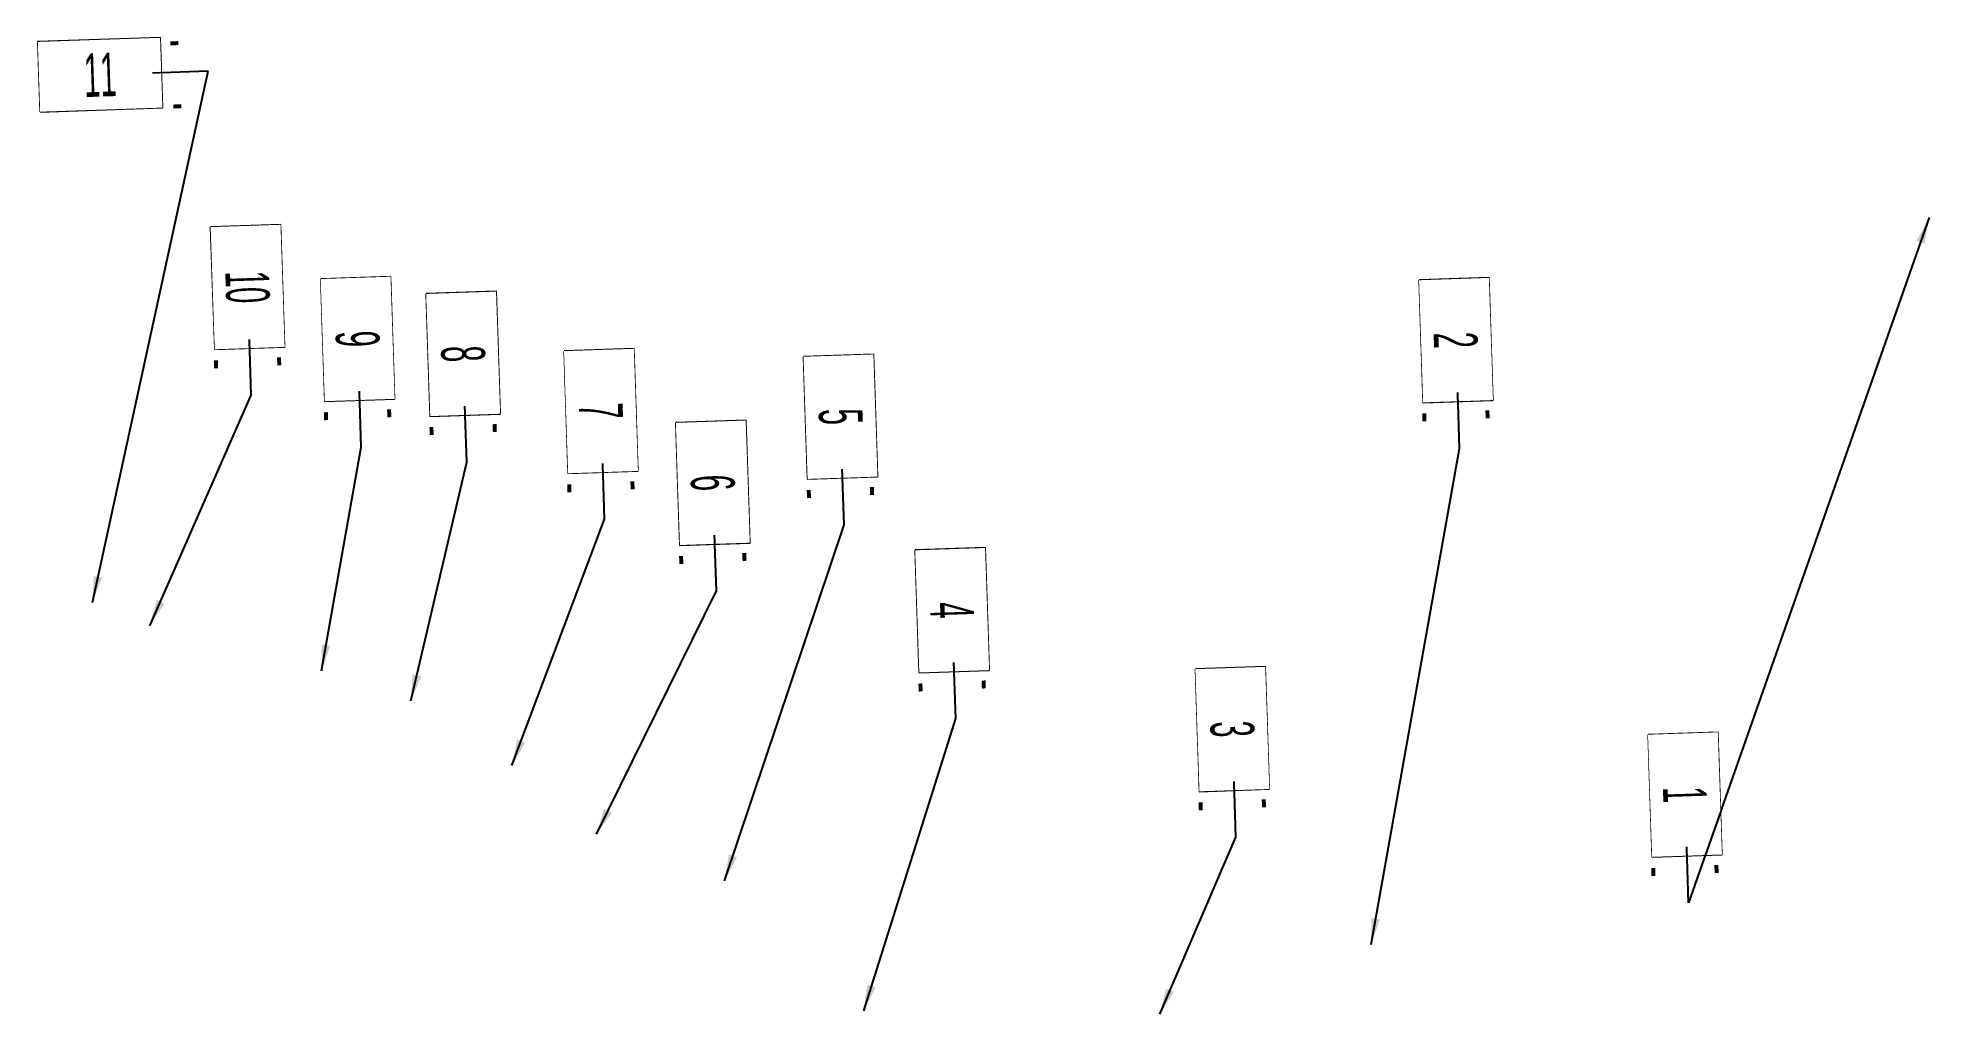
# Model space of a CAD drawing. Header units: metres. Extents: x 8395712 to 9795150, y 4166577 to 5794892.
# Drawn here: x 8418352.38 to 8418357.79, y 5772468.11 to 5772470.9 of the extents above; entities that cross this region are included whole.
import ezdxf
from ezdxf.enums import TextEntityAlignment as Align

# ---------------------------------------------------------------- set-up
doc = ezdxf.new("R2010")
doc.units = ezdxf.units.M
doc.set_wipeout_variables(frame=1)
doc.header["$PDMODE"] = 35
doc.header["$PDSIZE"] = 0.002
for name, color, linetype in [('00RysOpi-T', 2, 'Continuous'), ('AII_M_opisy do legendy', 2, 'Continuous'), ('AII_M_opisy kierunki', 1, 'Continuous')]:
    doc.layers.add(name, color=color, linetype=linetype)
doc.layers.add('AII_M_opisy spadki', color=9, linetype='Continuous', lineweight=18)
doc.layers.add('AII_M_opisy wymiary', color=1, linetype='Continuous', lineweight=25)
doc.styles.add('CDMSTYLE', font='CDMSIMPL.shx', dxfattribs={"width": 0.7, "bigfont": 'CDMBIGPL.shx'})
doc.dimstyles.new('CDM-ME200MM', dxfattribs={"dimscale": 0.2, "dimtxt": 2.5, "dimasz": 1.5, "dimexe": 1.5, "dimexo": 1, "dimgap": 0.5, "dimtad": 1, "dimdec": 0, "dimlfac": 1000, "dimrnd": 1, "dimzin": 9, "dimtxsty": 'CDMSTYLE', "dimblk": 'OBLIQUE', "dimcen": 2.5, "dimdle": 1.5, "dimclrd": 9, "dimclre": 9, "dimadec": 1, "dimazin": 2, "dimtfac": 1, "dimtdec": 0, "dimtix": 1, "dimtmove": 2, "dimatfit": 3, "dimldrblk": 'DOT', "dimfxl": 1, "dimtvp": 1, "dimtolj": 1, "dimtzin": 0, "dimlwd": 25, "dimlwe": 25, "dimarcsym": 0})
doc.dimstyles.new('CDM-ME50MM$7', dxfattribs={"dimscale": 0.05, "dimtxt": 2.5, "dimasz": 1.5, "dimexe": 1.5, "dimexo": 5, "dimgap": 0.5, "dimtad": 1, "dimdec": 0, "dimlfac": 1000, "dimrnd": 1, "dimzin": 9, "dimtxsty": 'CDMSTYLE', "dimblk": 'OBLIQUE', "dimcen": 2.5, "dimdle": 1.5, "dimclrd": 9, "dimclre": 9, "dimadec": 1, "dimazin": 2, "dimtfac": 1, "dimtdec": 1, "dimtix": 1, "dimtmove": 2, "dimatfit": 3, "dimfxl": 1, "dimtvp": 1, "dimtolj": 1, "dimtzin": 0, "dimlwd": 25, "dimlwe": 25, "dimarcsym": 0})

# ---------------------------------------------------------------- blocks, each defined once
blk = doc.blocks.new('OpiNum01')
at = {"layer": 'AII_M_opisy do legendy', "color": 0, "linetype": 'Continuous'}
blk.add_lwpolyline([(-3.5, -2), (3.5, -2), (3.5, 2), (-3.5, 2)], close=True, dxfattribs=at)
at = {"color": 9, "linetype": 'Continuous', "lineweight": 25, "style": 'CDMSTYLE', "width": 0.7, "flags": 1}
for tag, p in [('NAZWAPOL', (-4.1, -6.8)), ('NAZWAANG', (-4.1, -10.48)), ('SPECYF', (-4.1, -14.15)), ('ID', (-4.1, -17.82)), ('BAZA', (-4.1, -21.5)), ('RYSUNEK', (-4.1, -25.17))]:
    blk.add_attdef(tag, p, '', height=2, dxfattribs=at)
at = {"layer": 'AII_M_opisy do legendy', "linetype": 'Continuous', "lineweight": -2, "style": 'CDMSTYLE', "width": 0.5}
blk.add_attdef('NR', text='', height=2.5, dxfattribs=at).set_placement((0, 0), align=Align.MIDDLE)
at = {"color": 0, "linetype": 'Continuous'}
blk.add_wipeout([(-3.5, -2), (3.5, -2), (3.5, 2), (-3.5, 2)], dxfattribs=at).dxf.layer = 'AII_M_opisy do legendy'
blk = doc.blocks.new('OpiTxt01')
at = {"color": 0, "linetype": 'Continuous', "lineweight": 20, "style": 'CDMSTYLE', "width": 0.7}
blk.add_attdef('TEKST_GORNY', (1, 0.89), '', height=2, dxfattribs=at)
at = {"color": 0, "linetype": 'Continuous', "lineweight": -2, "style": 'CDMSTYLE', "width": 0.7}
blk.add_attdef('TEKST_DOLNY', (1.05, -2.73), '', height=2, dxfattribs=at)
blk = doc.blocks.new('_OBLIQUE')
at = {"color": 0, "linetype": 'ByBlock'}
blk.add_line((-0.5, -0.5), (0.5, 0.5), dxfattribs=at)
blk = doc.blocks.new('Strzałka')
at = {"layer": 'AII_M_opisy kierunki', "color": 0, "linetype": 'ByBlock', "lineweight": -2}
for p, q in [((-0.25, 0.2195), (0, 0)), ((-0.25, 0.2195), (-0.25, 0.1081)), ((-0.25, 0.1081), (-0.5, 0.1081)), ((-0.5, 0.1081), (-0.5, -0.1081)), ((-0.25, -0.2195), (0, 0)), ((-0.25, -0.1081), (-0.5, -0.1081)), ((-0.25, -0.1081), (-0.25, -0.2195))]:
    blk.add_line(p, q, dxfattribs=at)
blk = doc.blocks.new('*D58')
at = {"layer": 'AII_M_opisy wymiary', "color": 9, "lineweight": 25, "transparency": 16777216}
for p, q in [((8422754.035, 5771304.4094), (8422754.0917, 5771304.704)), ((8422753.5922, 5771304.4947), (8422754.3295, 5771304.3527)), ((8422754.035, 5771304.4094), (8422753.789, 5771303.1329)), ((8422753.3462, 5771303.2182), (8422754.0836, 5771303.0761)), ((8422753.789, 5771303.1329), (8422753.7323, 5771302.8383))]:
    blk.add_line(p, q, dxfattribs=at)
at = {"layer": 'Defpoints', "color": 0, "lineweight": 40, "transparency": 16777216}
for p in [(8422752.6102, 5771304.6839), (8422752.3643, 5771303.4073), (8422753.789, 5771303.1329)]:
    blk.add_point(p, dxfattribs=at)
at = {"layer": 'AII_M_opisy wymiary', "color": 9, "lineweight": 25, "transparency": 16777216, "xscale": 0.3, "yscale": 0.3, "zscale": 0.3}
for p, rotation in [((8422754.035, 5771304.4094), 259.0960172645113), ((8422753.789, 5771303.1329), 79.09601726451127)]:
    blk.add_blockref('_OBLIQUE', p, dxfattribs=dict(at, rotation=rotation))
at = {"layer": 'AII_M_opisy wymiary', "color": 0, "lineweight": 25, "transparency": 16777216, "char_height": 0.5, "attachment_point": 5, "rotation": 259.096, "style": 'CDMSTYLE'}
for s, insert in [('\\A1;pobocze', (8422753.4865, 5771303.8531)), ('\\A1;1300', (8422754.2557, 5771303.7049))]:
    blk.add_mtext(s, dxfattribs=dict(at, insert=insert))
blk = doc.blocks.new('_DOT')
at = {"color": 0, "linetype": 'ByBlock'}
blk.add_line((-0.5, 0), (-1, 0), dxfattribs=at)
at = {"color": 0, "linetype": 'ByBlock', "const_width": 0.5}
blk.add_lwpolyline([(-0.25, 0, 1), (0.25, 0, 1)], format="xyb", close=True, dxfattribs=at)
blk = doc.blocks.new('*D59')
at = {"layer": 'AII_M_opisy wymiary', "color": 9, "lineweight": 25, "transparency": 16777216}
for p, q in [((8422756.059, 5771314.9162), (8422756.9292, 5771319.4334)), ((8422756.4297, 5771319.2241), (8422757.167, 5771319.0821)), ((8422755.673, 5771315.2961), (8422756.4103, 5771315.1541))]:
    blk.add_line(p, q, dxfattribs=at)
at = {"layer": 'Defpoints', "color": 0, "lineweight": 40, "transparency": 16777216}
for p in [(8422755.4477, 5771319.4133), (8422756.8725, 5771319.1388), (8422754.691, 5771315.4853)]:
    blk.add_point(p, dxfattribs=at)
at = {"layer": 'AII_M_opisy wymiary', "color": 9, "lineweight": 25, "transparency": 16777216, "xscale": 0.3, "yscale": 0.3, "zscale": 0.3}
for p, rotation in [((8422756.8725, 5771319.1388), 79.09601726451127), ((8422756.1158, 5771315.2108), 259.0960172645113)]:
    blk.add_blockref('_OBLIQUE', p, dxfattribs=dict(at, rotation=rotation))
at = {"layer": 'AII_M_opisy wymiary', "color": 0, "lineweight": 25, "transparency": 16777216, "char_height": 0.5, "attachment_point": 5, "rotation": 259.096, "style": 'CDMSTYLE'}
for s, insert in [('\\A1;pas\\Prozdziału', (8422755.7413, 5771317.3199)), ('\\A1;4000', (8422756.8378, 5771317.1086))]:
    blk.add_mtext(s, dxfattribs=dict(at, insert=insert))
blk = doc.blocks.new('*D60')
at = {"layer": 'AII_M_opisy wymiary', "color": 9, "lineweight": 25, "transparency": 16777216}
for p, q in [((8422753.9782, 5771304.1148), (8422754.6592, 5771307.6499)), ((8422754.1597, 5771307.4406), (8422754.897, 5771307.2986)), ((8422753.5922, 5771304.4947), (8422754.3295, 5771304.3527))]:
    blk.add_line(p, q, dxfattribs=at)
at = {"layer": 'Defpoints', "color": 0, "lineweight": 40, "transparency": 16777216}
for p in [(8422753.1777, 5771307.6298), (8422754.6025, 5771307.3553), (8422752.6102, 5771304.6839)]:
    blk.add_point(p, dxfattribs=at)
at = {"layer": 'AII_M_opisy wymiary', "color": 9, "lineweight": 25, "transparency": 16777216, "xscale": 0.3, "yscale": 0.3, "zscale": 0.3}
for p, rotation in [((8422754.6025, 5771307.3553), 79.09601726451127), ((8422754.035, 5771304.4094), 259.0960172645113)]:
    blk.add_blockref('_OBLIQUE', p, dxfattribs=dict(at, rotation=rotation))
at = {"layer": 'AII_M_opisy wymiary', "color": 0, "lineweight": 25, "transparency": 16777216, "char_height": 0.5, "attachment_point": 5, "rotation": 259.096, "style": 'CDMSTYLE'}
for s, insert in [('\\A1;pas\\Pawaryjny', (8422753.4841, 5771306.0432)), ('\\A1;3000', (8422754.6624, 5771305.8162))]:
    blk.add_mtext(s, dxfattribs=dict(at, insert=insert))
blk = doc.blocks.new('*D53')
at = {"layer": 'AII_M_opisy wymiary', "color": 9, "lineweight": 25, "transparency": 16777216}
for p, q in [((8422754.5457, 5771307.0607), (8422755.3686, 5771311.3323)), ((8422754.869, 5771311.123), (8422755.6064, 5771310.9809)), ((8422754.1597, 5771307.4406), (8422754.897, 5771307.2986))]:
    blk.add_line(p, q, dxfattribs=at)
at = {"layer": 'Defpoints', "color": 0, "lineweight": 40, "transparency": 16777216}
for p in [(8422753.8871, 5771311.3122), (8422755.3118, 5771311.0377), (8422753.1777, 5771307.6298)]:
    blk.add_point(p, dxfattribs=at)
at = {"layer": 'AII_M_opisy wymiary', "color": 9, "lineweight": 25, "transparency": 16777216, "xscale": 0.3, "yscale": 0.3, "zscale": 0.3}
for p, rotation in [((8422755.3118, 5771311.0377), 79.09601726451127), ((8422754.6025, 5771307.3553), 259.0960172645113)]:
    blk.add_blockref('_OBLIQUE', p, dxfattribs=dict(at, rotation=rotation))
at = {"layer": 'AII_M_opisy wymiary', "color": 0, "lineweight": 25, "transparency": 16777216, "char_height": 0.5, "attachment_point": 5, "rotation": 259.096, "style": 'CDMSTYLE'}
for s, insert in [('\\A1;pas\\Pruchu', (8422754.2043, 5771309.3415)), ('\\A1;3750', (8422755.3008, 5771309.1303))]:
    blk.add_mtext(s, dxfattribs=dict(at, insert=insert))
blk = doc.blocks.new('*D54')
at = {"layer": 'AII_M_opisy wymiary', "color": 9, "lineweight": 25, "transparency": 16777216}
for p, q in [((8422755.2551, 5771310.7431), (8422756.078, 5771315.0147)), ((8422755.5784, 5771314.8054), (8422756.3158, 5771314.6633)), ((8422754.869, 5771311.123), (8422755.6064, 5771310.9809))]:
    blk.add_line(p, q, dxfattribs=at)
at = {"layer": 'Defpoints', "color": 0, "lineweight": 40, "transparency": 16777216}
for p in [(8422754.5965, 5771314.9945), (8422756.0212, 5771314.7201), (8422753.8871, 5771311.3122)]:
    blk.add_point(p, dxfattribs=at)
at = {"layer": 'AII_M_opisy wymiary', "color": 9, "lineweight": 25, "transparency": 16777216, "xscale": 0.3, "yscale": 0.3, "zscale": 0.3}
for p, rotation in [((8422756.0212, 5771314.7201), 79.09601726451127), ((8422755.3118, 5771311.0377), 259.0960172645113)]:
    blk.add_blockref('_OBLIQUE', p, dxfattribs=dict(at, rotation=rotation))
at = {"layer": 'AII_M_opisy wymiary', "color": 0, "lineweight": 25, "transparency": 16777216, "char_height": 0.5, "attachment_point": 5, "rotation": 259.096, "style": 'CDMSTYLE'}
for s, insert in [('\\A1;pas\\Pruchu', (8422754.9137, 5771313.0239)), ('\\A1;3750', (8422756.0102, 5771312.8127))]:
    blk.add_mtext(s, dxfattribs=dict(at, insert=insert))
blk = doc.blocks.new('*D55')
at = {"layer": 'AII_M_opisy wymiary', "color": 9, "lineweight": 25, "transparency": 16777216}
for p, q in [((8422756.1157, 5771315.2107), (8422756.1725, 5771315.5052)), ((8422755.6143, 5771315.3073), (8422756.4103, 5771315.1539)), ((8422756.0212, 5771314.7201), (8422756.1157, 5771315.2107)), ((8422755.5784, 5771314.8054), (8422756.3158, 5771314.6633)), ((8422756.0212, 5771314.7201), (8422755.9645, 5771314.4255))]:
    blk.add_line(p, q, dxfattribs=at)
at = {"layer": 'Defpoints', "color": 0, "lineweight": 40, "transparency": 16777216}
for p in [(8422754.6323, 5771315.4964), (8422756.1157, 5771315.2107), (8422754.5965, 5771314.9945)]:
    blk.add_point(p, dxfattribs=at)
at = {"layer": 'AII_M_opisy wymiary', "color": 9, "lineweight": 25, "transparency": 16777216, "xscale": 0.3, "yscale": 0.3, "zscale": 0.3}
for p, rotation in [((8422756.1157, 5771315.2107), 259.0960172645113), ((8422756.0212, 5771314.7201), 79.09601726451127)]:
    blk.add_blockref('_OBLIQUE', p, dxfattribs=dict(at, rotation=rotation))
at = {"layer": 'AII_M_opisy wymiary', "color": 0, "lineweight": 25, "transparency": 16777216, "char_height": 0.5, "attachment_point": 5, "rotation": 259.096, "style": 'CDMSTYLE'}
for s, insert in [('\\A1;opaska', (8422755.643, 5771315.0473)), ('\\A1;500', (8422756.4122, 5771314.8992))]:
    blk.add_mtext(s, dxfattribs=dict(at, insert=insert))
blk = doc.blocks.new('*D61')
at = {"layer": 'AII_M_opisy wymiary', "color": 9, "lineweight": 25, "transparency": 16777216}
for p, q in [((8422756.9671, 5771319.6299), (8422757.0238, 5771319.9245)), ((8422756.5243, 5771319.7152), (8422757.2616, 5771319.5732)), ((8422756.8725, 5771319.1388), (8422756.9671, 5771319.6299)), ((8422756.4297, 5771319.2241), (8422757.167, 5771319.0821)), ((8422756.8725, 5771319.1388), (8422756.8157, 5771318.8443))]:
    blk.add_line(p, q, dxfattribs=at)
at = {"layer": 'Defpoints', "color": 0, "lineweight": 40, "transparency": 16777216}
for p in [(8422755.5423, 5771319.9044), (8422756.9671, 5771319.6299), (8422755.4477, 5771319.4133)]:
    blk.add_point(p, dxfattribs=at)
at = {"layer": 'AII_M_opisy wymiary', "color": 9, "lineweight": 25, "transparency": 16777216, "xscale": 0.3, "yscale": 0.3, "zscale": 0.3}
for p, rotation in [((8422756.9671, 5771319.6299), 259.0960172645113), ((8422756.8725, 5771319.1388), 79.09601726451127)]:
    blk.add_blockref('_OBLIQUE', p, dxfattribs=dict(at, rotation=rotation))
at = {"layer": 'AII_M_opisy wymiary', "color": 0, "lineweight": 25, "transparency": 16777216, "char_height": 0.5, "attachment_point": 5, "rotation": 259.096, "style": 'CDMSTYLE'}
for s, insert in [('\\A1;opaska', (8422756.4942, 5771319.4663)), ('\\A1;500', (8422757.2634, 5771319.3182))]:
    blk.add_mtext(s, dxfattribs=dict(at, insert=insert))
blk = doc.blocks.new('*D56')
at = {"layer": 'AII_M_opisy wymiary', "color": 9, "lineweight": 25, "transparency": 16777216}
for p, q in [((8422756.9103, 5771319.3353), (8422757.7332, 5771323.6069)), ((8422757.2336, 5771323.3976), (8422757.971, 5771323.2555)), ((8422756.5243, 5771319.7152), (8422757.2616, 5771319.5732))]:
    blk.add_line(p, q, dxfattribs=at)
at = {"layer": 'Defpoints', "color": 0, "lineweight": 40, "transparency": 16777216}
for p in [(8422756.2517, 5771323.5867), (8422757.6764, 5771323.3123), (8422755.5423, 5771319.9044)]:
    blk.add_point(p, dxfattribs=at)
at = {"layer": 'AII_M_opisy wymiary', "color": 9, "lineweight": 25, "transparency": 16777216, "xscale": 0.3, "yscale": 0.3, "zscale": 0.3}
for p, rotation in [((8422757.6764, 5771323.3123), 79.09601726451127), ((8422756.9671, 5771319.6299), 259.0960172645113)]:
    blk.add_blockref('_OBLIQUE', p, dxfattribs=dict(at, rotation=rotation))
at = {"layer": 'AII_M_opisy wymiary', "color": 0, "lineweight": 25, "transparency": 16777216, "char_height": 0.5, "attachment_point": 5, "rotation": 259.096, "style": 'CDMSTYLE'}
for s, insert in [('\\A1;pas\\Pruchu', (8422756.5689, 5771321.6161)), ('\\A1;3750', (8422757.6654, 5771321.4049))]:
    blk.add_mtext(s, dxfattribs=dict(at, insert=insert))
blk = doc.blocks.new('*D57')
at = {"layer": 'AII_M_opisy wymiary', "color": 9, "lineweight": 25, "transparency": 16777216}
for p, q in [((8422757.6197, 5771323.0177), (8422758.4426, 5771327.2892)), ((8422757.943, 5771327.08), (8422758.6804, 5771326.9379)), ((8422757.2336, 5771323.3976), (8422757.971, 5771323.2555))]:
    blk.add_line(p, q, dxfattribs=at)
at = {"layer": 'Defpoints', "color": 0, "lineweight": 40, "transparency": 16777216}
for p in [(8422756.9611, 5771327.2691), (8422758.3858, 5771326.9947), (8422756.2517, 5771323.5867)]:
    blk.add_point(p, dxfattribs=at)
at = {"layer": 'AII_M_opisy wymiary', "color": 9, "lineweight": 25, "transparency": 16777216, "xscale": 0.3, "yscale": 0.3, "zscale": 0.3}
for p, rotation in [((8422758.3858, 5771326.9947), 79.09601726451127), ((8422757.6764, 5771323.3123), 259.0960172645113)]:
    blk.add_blockref('_OBLIQUE', p, dxfattribs=dict(at, rotation=rotation))
at = {"layer": 'AII_M_opisy wymiary', "color": 0, "lineweight": 25, "transparency": 16777216, "char_height": 0.5, "attachment_point": 5, "rotation": 259.096, "style": 'CDMSTYLE'}
for s, insert in [('\\A1;pas\\Pruchu', (8422757.2783, 5771325.2985)), ('\\A1;3750', (8422758.3748, 5771325.0873))]:
    blk.add_mtext(s, dxfattribs=dict(at, insert=insert))
blk = doc.blocks.new('*D62')
at = {"layer": 'AII_M_opisy wymiary', "color": 9, "lineweight": 25, "transparency": 16777216}
for p, q in [((8422758.3291, 5771326.7001), (8422759.01, 5771330.2348)), ((8422758.5105, 5771330.0255), (8422759.2478, 5771329.8835)), ((8422757.943, 5771327.08), (8422758.6804, 5771326.9379))]:
    blk.add_line(p, q, dxfattribs=at)
at = {"layer": 'Defpoints', "color": 0, "lineweight": 40, "transparency": 16777216}
for p in [(8422757.5285, 5771330.2147), (8422758.9533, 5771329.9402), (8422756.9611, 5771327.2691)]:
    blk.add_point(p, dxfattribs=at)
at = {"layer": 'AII_M_opisy wymiary', "color": 9, "lineweight": 25, "transparency": 16777216, "xscale": 0.3, "yscale": 0.3, "zscale": 0.3}
for p, rotation in [((8422758.9533, 5771329.9402), 79.09601726451127), ((8422758.3858, 5771326.9947), 259.0960172645113)]:
    blk.add_blockref('_OBLIQUE', p, dxfattribs=dict(at, rotation=rotation))
at = {"layer": 'AII_M_opisy wymiary', "color": 0, "lineweight": 25, "transparency": 16777216, "char_height": 0.5, "attachment_point": 5, "rotation": 259.096, "style": 'CDMSTYLE'}
for s, insert in [('\\A1;pas\\Pawaryjny', (8422757.8349, 5771328.6282)), ('\\A1;3000', (8422759.0132, 5771328.4012))]:
    blk.add_mtext(s, dxfattribs=dict(at, insert=insert))
blk = doc.blocks.new('*D63')
at = {"layer": 'AII_M_opisy wymiary', "color": 9, "lineweight": 25, "transparency": 16777216}
for p, q in [((8422759.1992, 5771331.2171), (8422759.256, 5771331.5117)), ((8422758.7564, 5771331.3024), (8422759.4938, 5771331.1604)), ((8422758.9533, 5771329.9402), (8422759.1992, 5771331.2171)), ((8422758.5105, 5771330.0255), (8422759.2478, 5771329.8835)), ((8422758.9533, 5771329.9402), (8422758.8965, 5771329.6457))]:
    blk.add_line(p, q, dxfattribs=at)
at = {"layer": 'Defpoints', "color": 0, "lineweight": 40, "transparency": 16777216}
for p in [(8422757.7745, 5771331.4916), (8422759.1992, 5771331.2171), (8422757.5285, 5771330.2147)]:
    blk.add_point(p, dxfattribs=at)
at = {"layer": 'AII_M_opisy wymiary', "color": 9, "lineweight": 25, "transparency": 16777216, "xscale": 0.3, "yscale": 0.3, "zscale": 0.3}
for p, rotation in [((8422759.1992, 5771331.2171), 259.0960172645113), ((8422758.9533, 5771329.9402), 79.09601726451127)]:
    blk.add_blockref('_OBLIQUE', p, dxfattribs=dict(at, rotation=rotation))
at = {"layer": 'AII_M_opisy wymiary', "color": 0, "lineweight": 25, "transparency": 16777216, "char_height": 0.5, "attachment_point": 5, "rotation": 259.096, "style": 'CDMSTYLE'}
for s, insert in [('\\A1;pobocze', (8422758.6507, 5771330.6607)), ('\\A1;1300', (8422759.4199, 5771330.5125))]:
    blk.add_mtext(s, dxfattribs=dict(at, insert=insert))
blk = doc.blocks.new('A$C76382393')
at = {"layer": 'AII_M_opisy spadki'}
h = blk.add_hatch(color=254, dxfattribs=at)
h.dxf.hatch_style = 1
h.paths.add_polyline_path([(-0.2945, 17.948), (-0.114, 6.9494), (-0.614, 6.9425)])
h = blk.add_hatch(color=254, dxfattribs=at)
h.dxf.hatch_style = 1
edge = h.paths.add_edge_path()
edge.add_line((0.1321, -8.0488), (-0.0484, 2.9497))
edge.add_line((-0.0484, 2.9497), (-0.5483, 2.9402))
edge.add_line((-0.5483, 2.9402), (0.1321, -8.0488))
at = {"layer": 'AII_M_opisy spadki', "color": 8}
for points in [[(-0.2945, 17.948), (-0.114, 6.9494), (-0.614, 6.9425)], [(0.1321, -8.0488), (-0.0484, 2.9497), (-0.5483, 2.9402)]]:
    blk.add_lwpolyline(points, close=True, dxfattribs=at)
at = {"layer": 'AII_M_opisy kierunki', "color": 2, "lineweight": 25, "xscale": 1.999999999999997, "yscale": 1.999999999999997, "zscale": 1.999999999999997}
for p, rotation in [((3.0982, 13.1281), 180.9401346626431), ((3.1598, 9.3786), 180.9401346626431), ((4.4373, 0.6303), 0.9401347000226301), ((4.4988, -3.1192), 0.9401347000226301)]:
    blk.add_blockref('Strzałka', p, dxfattribs=dict(at, rotation=rotation))
at = {"layer": 'AII_M_opisy spadki', "color": 9, "style": 'CDMSTYLE', "width": 0.7}
for rotation, p in [(86.2181, (-0.6063, 12.6096)), (95.6622, (-0.3547, -2.7235))]:
    blk.add_text('2,5%%%', height=0.4, rotation=rotation, dxfattribs=at).set_placement(p, align=Align.CENTER)
at = {"layer": 'AII_M_opisy wymiary', "color": 1, "lineweight": 25}
for base, p1, p2, text, picture, middle in [((1.1349, 19.2719), (-0.2945, 17.948), (-0.3159, 19.2481), '<>\\Xpobocze', '*D63', (1.1455, 18.6219)), ((1.1562, 17.9718), (-0.2453, 14.9486), (-0.2945, 17.948), '<>\\Xpas\\Pawaryjny', '*D62', (1.1808, 16.4721)), ((1.2054, 14.9724), (-0.1838, 11.199), (-0.2453, 14.9486), '<>\\Xpas\\Pruchu', '*D57', (1.2362, 13.0976)), ((1.267, 11.2229), (-0.1222, 7.4495), (-0.1838, 11.199), '<>\\Xpas\\Pruchu', '*D56', (1.2977, 9.3481)), ((1.3285, 7.4733), (-0.114, 6.9494), (-0.1222, 7.4495), '<>\\Xopaska', '*D61', (1.3326, 7.2233)), ((1.3367, 6.9733), (-0.0484, 2.9497), (-0.114, 6.9494), '<>\\Xpas\\Prozdziału', '*D59', (1.3695, 4.9734)), ((1.4023, 2.9734), (-0.0402, 2.45), (-0.1081, 2.9486), '<>\\Xopaska', '*D55', (1.4064, 2.7236)), ((1.4105, 2.4738), (0.0213, -1.2995), (-0.0402, 2.45), '<>\\Xpas\\Pruchu', '*D54', (1.4413, 0.599)), ((1.4721, -1.2757), (0.0829, -5.0491), (0.0213, -1.2995), '<>\\Xpas\\Pruchu', '*D53', (1.5028, -3.1505)), ((1.5336, -5.0253), (0.1321, -8.0488), (0.0829, -5.0491), '<>\\Xpas\\Pawaryjny', '*D60', (1.5582, -6.5251)), ((1.6041, -9.3248), (0.1321, -8.0488), (0.1534, -9.3486), '<>\\Xpobocze', '*D58', (1.5935, -8.6749))]:
    dim = blk.add_linear_dim(base=base, p1=p1, p2=p2, angle=270.9401, text=text, dimstyle='CDM-ME200MM', dxfattribs=at)
    dim.commit()
    dim.dimension.update_dxf_attribs({"geometry": picture, "text_midpoint": middle, "insert": (-7058870.3882, -7377207.1287)})

msp = doc.modelspace()

# ---------------------------------------------------------------- linework, layer by layer
at = {"layer": 'AII_M_opisy wymiary', "color": 1, "linetype": 'ByBlock', "lineweight": 40}
msp.add_circle((8418171.8303, 5772432.124), 22459.4841, dxfattribs=at)

# ---------------------------------------------------------------- next in the draw order: block references
at = {"layer": '00RysOpi-T', "color": 1, "linetype": 'Continuous', "lineweight": 0, "xscale": 0.05, "yscale": 0.05, "zscale": 0.05}
for p, rotation, values in [((8418352.5585, 5772470.7972), 1.92062630673903, {'NR': '11'}), ((8418352.9808, 5772470.1894), 271.920622630317, {'NR': '10'}), ((8418353.2957, 5772470.0408), 271.9206225380765, {'NR': '9'}), ((8418353.5977, 5772469.9981), 271.9206227016299, {'NR': '8'}), ((8418356.4396, 5772470.0373), 271.9206230330482, {'NR': '2'}), ((8418353.9922, 5772469.8343), 271.9206229372757, {'NR': '7'}), ((8418354.6778, 5772469.8182), 271.9206225043374, {'NR': '5'}), ((8418354.9975, 5772469.264), 271.9206224908595, {'NR': '4'}), ((8418355.7994, 5772468.9237), 271.9206225924853, {'NR': '3'}), ((8418357.095, 5772468.7361), 271.920622461227, {'NR': '1'})]:
    msp.add_blockref('OpiNum01', p, dxfattribs=dict(at, rotation=rotation)).add_auto_attribs(values)

# ---------------------------------------------------------------- next in the draw order: block references
at = {"layer": 'Defpoints', "color": 250, "linetype": 'Continuous', "lineweight": 0, "xscale": 0.05, "yscale": 0.05, "zscale": 0.05}
for p, rotation in [((8418352.7084, 5772470.8022), 1.92062630673903), ((8418352.9858, 5772470.0395), 271.920622630317), ((8418353.3007, 5772469.8909), 271.9206225380765), ((8418353.6028, 5772469.8482), 271.9206227016299), ((8418356.4446, 5772469.8874), 271.9206230330482), ((8418353.9972, 5772469.6844), 271.9206229372757), ((8418354.6828, 5772469.6683), 271.9206225043374), ((8418355.0025, 5772469.1141), 271.9206224908595), ((8418355.8044, 5772468.7738), 271.9206225924853), ((8418357.1, 5772468.5861), 271.920622461227)]:
    msp.add_blockref('OpiTxt01', p, dxfattribs=dict(at, rotation=rotation)).add_auto_attribs({'TEKST_GORNY': '-', 'TEKST_DOLNY': '-'})

# ---------------------------------------------------------------- next in the draw order: leaders
at = {"layer": '00RysOpi-T', "color": 9, "linetype": 'Continuous', "lineweight": 0}
for points in [[(8418352.5363, 5772469.2865), (8418352.8683, 5772470.8076), (8418352.7084, 5772470.8022)], [(8418357.794, 5772470.3882), (8418357.1054, 5772468.4262), (8418357.1, 5772468.5861)], [(8418352.7012, 5772469.2196), (8418352.9912, 5772469.8796), (8418352.9858, 5772470.0395)], [(8418353.1919, 5772469.0903), (8418353.306, 5772469.731), (8418353.3007, 5772469.8909)], [(8418353.4483, 5772469.0044), (8418353.6081, 5772469.6883), (8418353.6028, 5772469.8482)], [(8418356.1964, 5772468.3068), (8418356.45, 5772469.7275), (8418356.4446, 5772469.8874)], [(8418353.7375, 5772468.8196), (8418354.0026, 5772469.5245), (8418353.9972, 5772469.6844)], [(8418354.346, 5772468.4894), (8418354.6881, 5772469.5084), (8418354.6828, 5772469.6683)], [(8418354.7442, 5772468.1167), (8418355.0079, 5772468.9542), (8418355.0025, 5772469.1141)], [(8418355.5915, 5772468.1074), (8418355.8098, 5772468.6139), (8418355.8044, 5772468.7738)]]:
    msp.add_leader(points, dimstyle='CDM-ME50MM$7', dxfattribs=at)

# ---------------------------------------------------------------- next in the draw order: block references
at = {"layer": '00RysOpi-T', "color": 1, "linetype": 'Continuous', "lineweight": 0, "xscale": 0.05, "yscale": 0.05, "zscale": 0.05, "rotation": 271.9206231916203}
msp.add_blockref('OpiNum01', (8418354.3123, 5772469.6289), dxfattribs=at).add_auto_attribs({'NR': '6'})

# ---------------------------------------------------------------- next in the draw order: block references
at = {"layer": 'AII_M_opisy wymiary', "color": 1, "linetype": 'ByBlock', "lineweight": 40, "rotation": 0.4663577517621939}
msp.add_blockref('A$C76382393', (8418234.5732, 5772428.7766), dxfattribs=at)
at = {"layer": 'Defpoints', "color": 250, "linetype": 'Continuous', "lineweight": 0, "xscale": 0.05, "yscale": 0.05, "zscale": 0.05, "rotation": 271.9206231916203}
msp.add_blockref('OpiTxt01', (8418354.3174, 5772469.479), dxfattribs=at).add_auto_attribs({'TEKST_GORNY': '-', 'TEKST_DOLNY': '-'})

# ---------------------------------------------------------------- next in the draw order: leaders
at = {"layer": '00RysOpi-T', "color": 9, "linetype": 'Continuous', "lineweight": 0}
msp.add_leader([(8418353.9791, 5772468.6224), (8418354.3227, 5772469.3191), (8418354.3174, 5772469.479)], dimstyle='CDM-ME50MM$7', dxfattribs=at)

doc.saveas('drawing.dxf')
